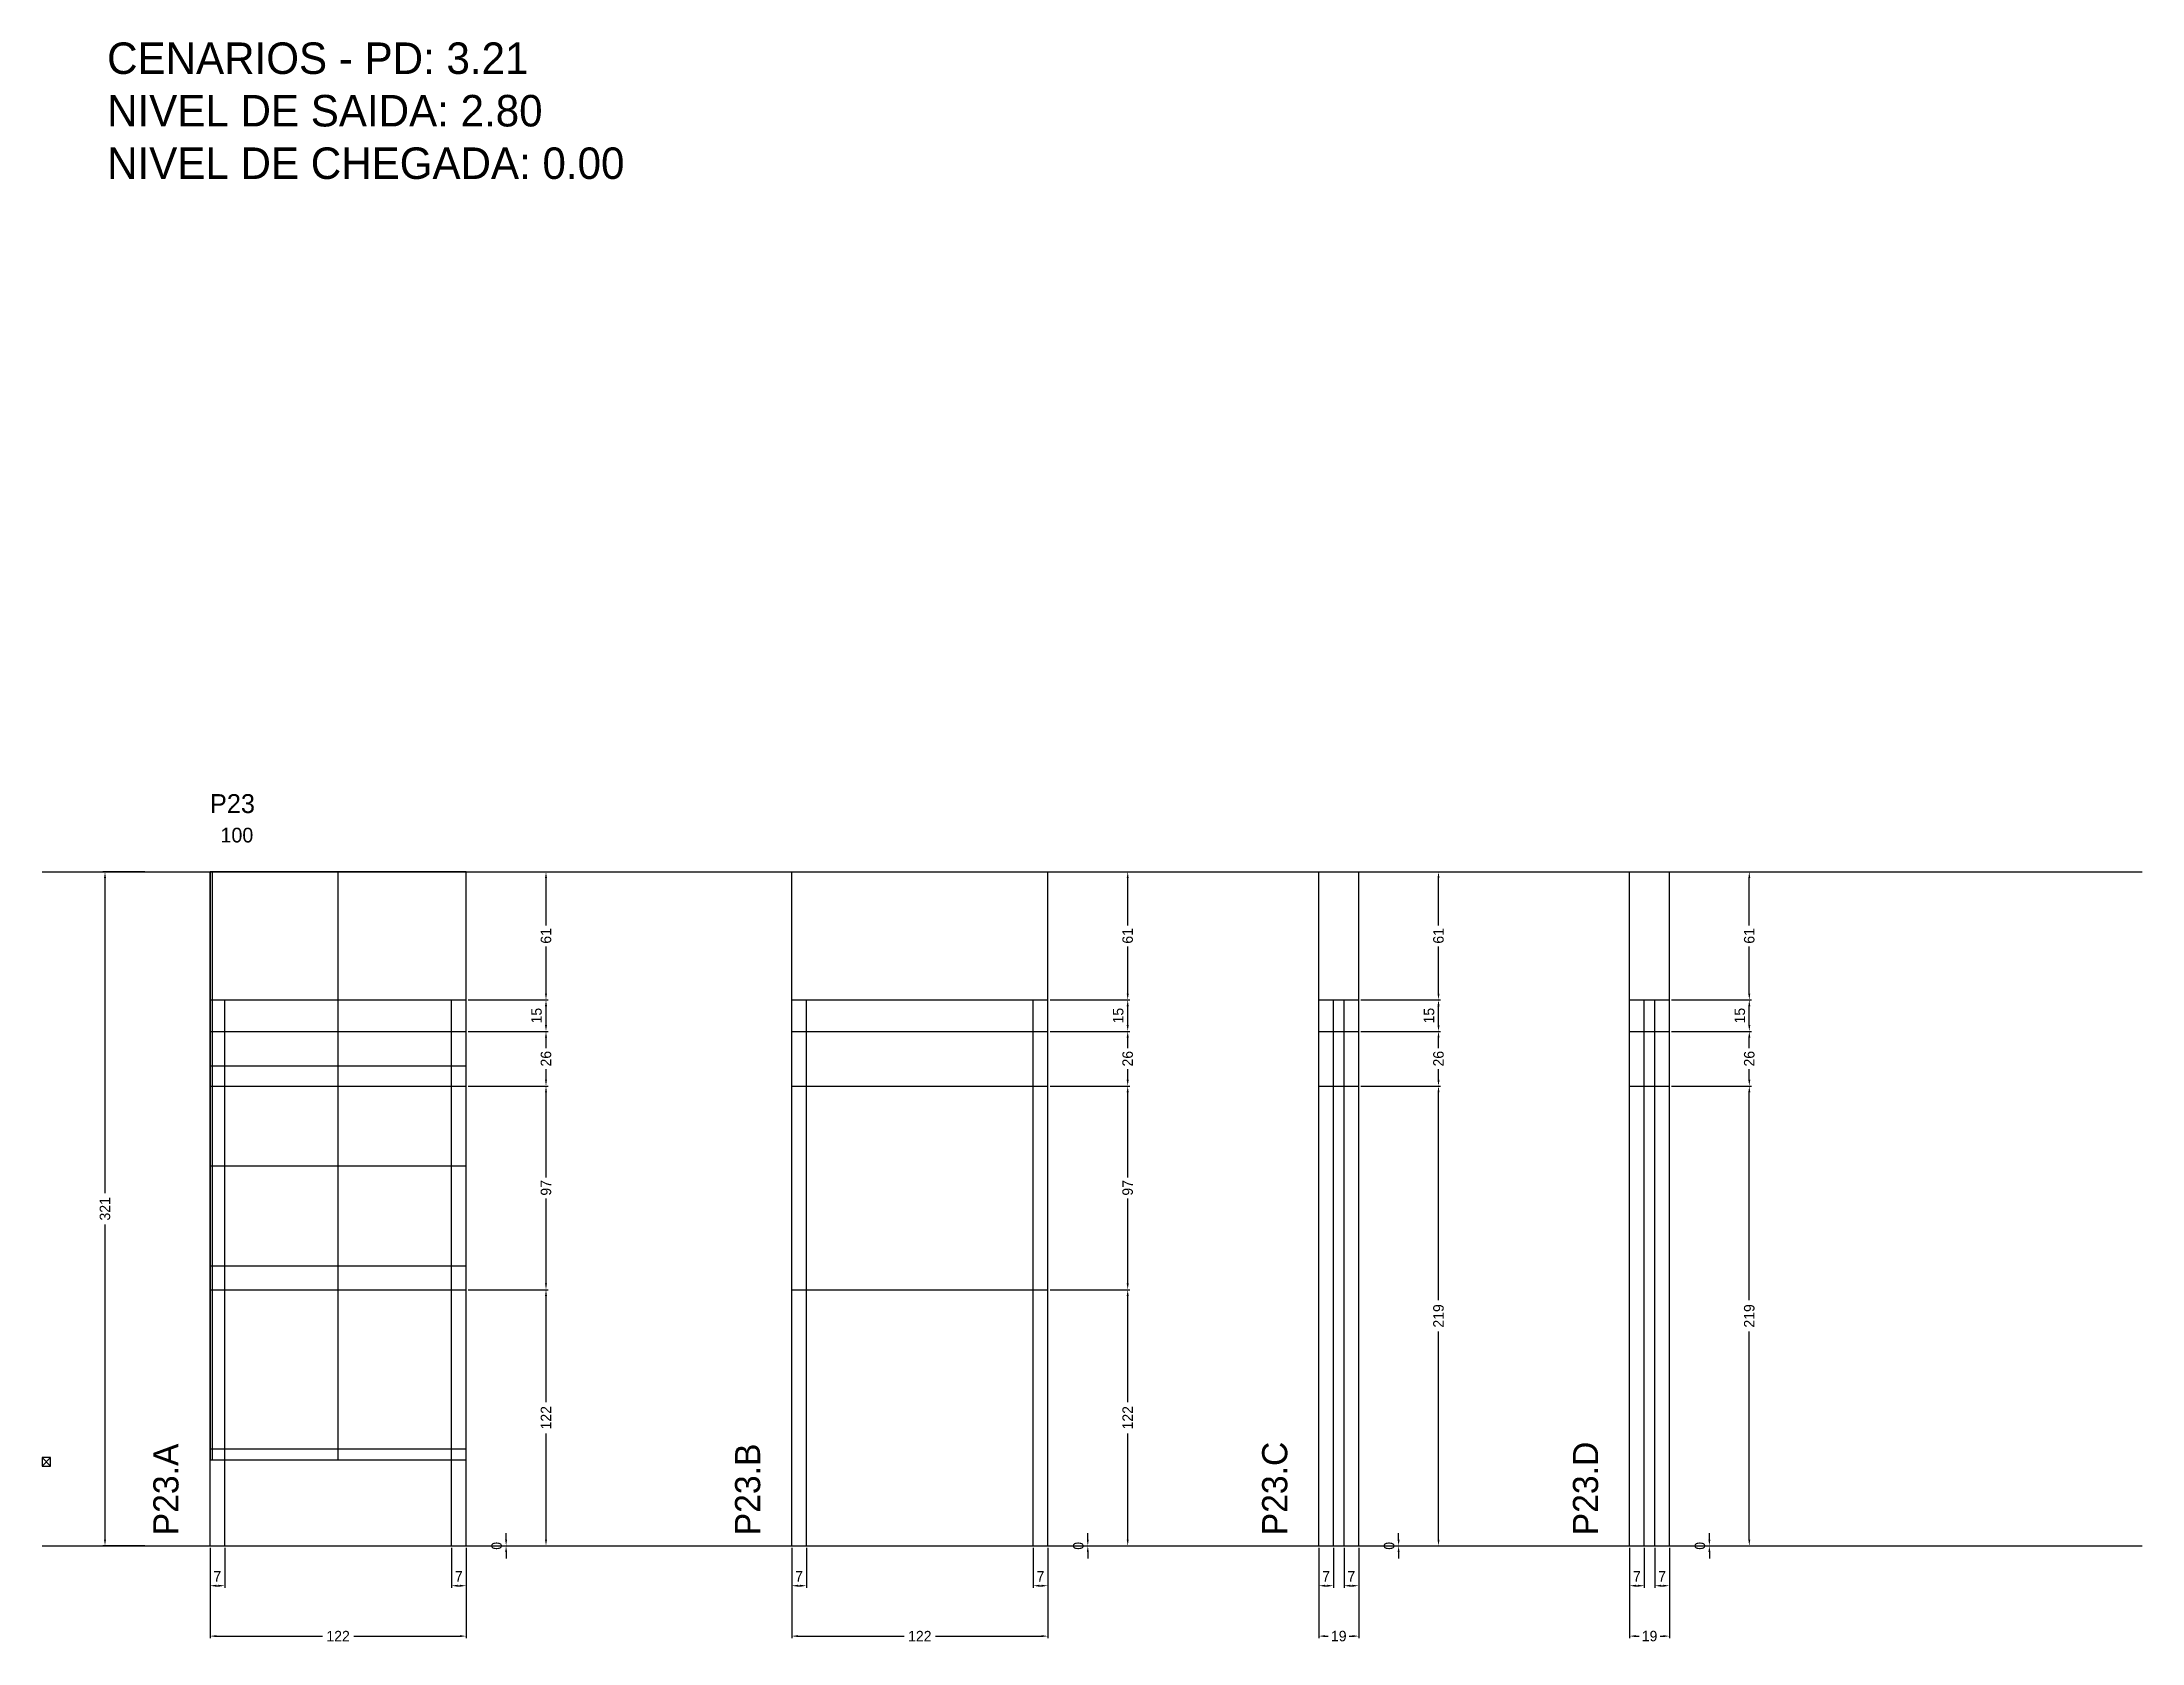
# Model space of a CAD drawing. Header units: centimetres. Extents: x -8500 to 4337, y -467 to 295.
# Drawn here: x -7000 to -6000, y -467 to 295 of the extents above; entities that cross this region are included whole.
import ezdxf

# ---------------------------------------------------------------- set-up
doc = ezdxf.new("R2010")
doc.units = ezdxf.units.CM
doc.linetypes.add('DASHED', pattern=[2, -2])
for name, color, linetype in [('CHAPA', 140, 'Continuous'), ('COTA', 241, 'Continuous'), ('Madeira', 30, 'Continuous'), ('MEIO_PONT', 160, 'Continuous'), ('NOMENCLATURA', 7, 'Continuous'), ('Nível', 160, 'Continuous'), ('Painéis', 200, 'Continuous'), ('Perfil Metálico', 150, 'Continuous'), ('SARR_2.2x7', 40, 'Continuous'), ('SARRAFO DE PRESSAO', 200, 'Continuous'), ('texto', 7, 'Continuous'), ('TEXTO_GERAL', 7, 'Continuous')]:
    doc.layers.add(name, color=color, linetype=linetype)
doc.dimstyles.new('PAINEL-NOVA', dxfattribs={"dimtxt": 5, "dimasz": 3, "dimexe": 1, "dimexo": 1, "dimgap": 1, "dimtad": 1, "dimcen": 2.5, "dimazin": 3, "dimtfac": 1, "dimtmove": 0, "dimatfit": 3})

msp = doc.modelspace()

# ---------------------------------------------------------------- texts
at = {"layer": 'NOMENCLATURA'}
for s, p in [('CENARIOS - PD: 3.21', (-6969, 280)), ('NIVEL DE SAIDA: 2.80', (-6969, 255)), ('NIVEL DE CHEGADA: 0.00', (-6969, 230))]:
    msp.add_text(s, height=15, dxfattribs=at).set_placement(p)
for s, p in [('P23.A', (-6935, -416)), ('P23.B', (-6658, -416)), ('P23.C', (-6407, -416)), ('P23.D', (-6259, -416))]:
    msp.add_text(s, height=12, rotation=90, dxfattribs=at).set_placement(p)
at = {"layer": 'texto'}
msp.add_text('100', height=7, dxfattribs=at).set_placement((-6915, -86))
at = {"layer": 'TEXTO_GERAL'}
msp.add_text('P23', height=9, dxfattribs=at).set_placement((-6920, -72))

# ---------------------------------------------------------------- blocks, each defined once
blk = doc.blocks.new('_CLOSEDFILLED')
at = {"color": 0, "linetype": 'BYBLOCK'}
blk.add_solid([(-1, 0.16), (0, 0), (-1, -0.16)], dxfattribs=at)
blk = doc.blocks.new('*D1')
for p, q in [((-6951, -100), (-6971, -100)), ((-6970, -253), (-6970, -103)), ((-6970, -418), (-6970, -268)), ((-6951, -421), (-6971, -421))]:
    blk.add_line(p, q)
at = {"layer": 'Defpoints'}
for p in [(-6950, -100), (-6970, -421), (-6950, -421)]:
    blk.add_point(p, dxfattribs=at)
at = {"layer": 'COTA', "xscale": 3, "yscale": 3}
for p, rotation in [((-6970, -100), 90), ((-6970, -421), 270)]:
    blk.add_blockref('_CLOSEDFILLED', p, dxfattribs=dict(at, rotation=rotation))
at = {"layer": 'COTA', "insert": (-6970, -260.5), "char_height": 5, "attachment_point": 5, "rotation": 90}
blk.add_mtext('321', dxfattribs=at)
blk = doc.blocks.new('MULDURA')
at = {"layer": 'Paineis'}
for p, q in [((0, 0), (4, 4)), ((4, 0), (0, 4))]:
    blk.add_line(p, q, dxfattribs=at)
blk.add_lwpolyline([(0, 0), (4, 0), (4, 4), (0, 4)], close=True, dxfattribs=at)
blk = doc.blocks.new('*D3')
at = {"color": 4}
for p, q in [((-6797, -299), (-6759, -299)), ((-6760, -352.5), (-6760, -302)), ((-6760, -418), (-6760, -367.5)), ((-6797, -421), (-6759, -421))]:
    blk.add_line(p, q, dxfattribs=at)
at = {"layer": 'Defpoints'}
for p in [(-6798, -299), (-6798, -421), (-6760, -421)]:
    blk.add_point(p, dxfattribs=at)
at = {"layer": 'COTA', "color": 4, "xscale": 3, "yscale": 3}
for p, rotation in [((-6760, -299), 90), ((-6760, -421), 270)]:
    blk.add_blockref('_CLOSEDFILLED', p, dxfattribs=dict(at, rotation=rotation))
at = {"layer": 'COTA', "color": 4, "insert": (-6760, -360), "char_height": 5, "attachment_point": 5, "rotation": 90}
blk.add_mtext('122', dxfattribs=at)
blk = doc.blocks.new('*D4')
at = {"color": 4}
for p, q in [((-6797, -202), (-6759, -202)), ((-6760, -245.5), (-6760, -205)), ((-6760, -296), (-6760, -255.5)), ((-6797, -299), (-6759, -299))]:
    blk.add_line(p, q, dxfattribs=at)
at = {"layer": 'Defpoints'}
for p in [(-6798, -202), (-6798, -299), (-6760, -299)]:
    blk.add_point(p, dxfattribs=at)
at = {"layer": 'COTA', "color": 4, "xscale": 3, "yscale": 3}
for p, rotation in [((-6760, -202), 90), ((-6760, -299), 270)]:
    blk.add_blockref('_CLOSEDFILLED', p, dxfattribs=dict(at, rotation=rotation))
at = {"layer": 'COTA', "color": 4, "insert": (-6760, -250.5), "char_height": 5, "attachment_point": 5, "rotation": 90}
blk.add_mtext('97', dxfattribs=at)
blk = doc.blocks.new('*D5')
at = {"color": 4}
for p, q in [((-6797, -176), (-6759, -176)), ((-6760, -184), (-6760, -179)), ((-6760, -199), (-6760, -194)), ((-6797, -202), (-6759, -202))]:
    blk.add_line(p, q, dxfattribs=at)
at = {"layer": 'Defpoints'}
for p in [(-6798, -176), (-6798, -202), (-6760, -202)]:
    blk.add_point(p, dxfattribs=at)
at = {"layer": 'COTA', "color": 4, "xscale": 3, "yscale": 3}
for p, rotation in [((-6760, -176), 90), ((-6760, -202), 270)]:
    blk.add_blockref('_CLOSEDFILLED', p, dxfattribs=dict(at, rotation=rotation))
at = {"layer": 'COTA', "color": 4, "insert": (-6760, -189), "char_height": 5, "attachment_point": 5, "rotation": 90}
blk.add_mtext('26', dxfattribs=at)
blk = doc.blocks.new('*D6')
at = {"color": 4}
for p, q in [((-6797, -161), (-6759, -161)), ((-6760, -173), (-6760, -164)), ((-6797, -176), (-6759, -176))]:
    blk.add_line(p, q, dxfattribs=at)
at = {"layer": 'Defpoints'}
for p in [(-6798, -161), (-6798, -176), (-6760, -176)]:
    blk.add_point(p, dxfattribs=at)
at = {"layer": 'COTA', "color": 4, "xscale": 3, "yscale": 3}
for p, rotation in [((-6760, -161), 90), ((-6760, -176), 270)]:
    blk.add_blockref('_CLOSEDFILLED', p, dxfattribs=dict(at, rotation=rotation))
at = {"layer": 'COTA', "color": 4, "insert": (-6764.5, -168.5), "char_height": 5, "attachment_point": 5, "rotation": 90}
blk.add_mtext('15', dxfattribs=at)
blk = doc.blocks.new('*D7')
at = {"color": 4}
for p, q in [((-6797, -100), (-6759, -100)), ((-6760, -125.5), (-6760, -103)), ((-6760, -158), (-6760, -135.5)), ((-6797, -161), (-6759, -161))]:
    blk.add_line(p, q, dxfattribs=at)
at = {"layer": 'Defpoints'}
for p in [(-6798, -100), (-6798, -161), (-6760, -161)]:
    blk.add_point(p, dxfattribs=at)
at = {"layer": 'COTA', "color": 4, "xscale": 3, "yscale": 3}
for p, rotation in [((-6760, -100), 90), ((-6760, -161), 270)]:
    blk.add_blockref('_CLOSEDFILLED', p, dxfattribs=dict(at, rotation=rotation))
at = {"layer": 'COTA', "color": 4, "insert": (-6760, -130.5), "char_height": 5, "attachment_point": 5, "rotation": 90}
blk.add_mtext('61', dxfattribs=at)
blk = doc.blocks.new('*D8')
at = {"color": 4}
for p, q in [((-6920, -422), (-6920, -441)), ((-6913, -422), (-6913, -441)), ((-6917, -440), (-6916, -440))]:
    blk.add_line(p, q, dxfattribs=at)
at = {"layer": 'Defpoints'}
for p in [(-6920, -421), (-6913, -421), (-6920, -440)]:
    blk.add_point(p, dxfattribs=at)
at = {"layer": 'COTA', "color": 4, "xscale": 3, "yscale": 3, "rotation": 180}
blk.add_blockref('_CLOSEDFILLED', (-6920, -440), dxfattribs=at)
at = {"layer": 'COTA', "color": 4, "xscale": 3, "yscale": 3}
blk.add_blockref('_CLOSEDFILLED', (-6913, -440), dxfattribs=at)
at = {"layer": 'COTA', "color": 4, "insert": (-6916.5, -435.5), "char_height": 5, "attachment_point": 5}
blk.add_mtext('7', dxfattribs=at)
blk = doc.blocks.new('*D9')
at = {"color": 4}
for p, q in [((-6805, -422), (-6805, -441)), ((-6798, -422), (-6798, -441)), ((-6802, -440), (-6801, -440))]:
    blk.add_line(p, q, dxfattribs=at)
at = {"layer": 'Defpoints'}
for p in [(-6805, -421), (-6798, -421), (-6805, -440)]:
    blk.add_point(p, dxfattribs=at)
at = {"layer": 'COTA', "color": 4, "xscale": 3, "yscale": 3, "rotation": 180}
blk.add_blockref('_CLOSEDFILLED', (-6805, -440), dxfattribs=at)
at = {"layer": 'COTA', "color": 4, "xscale": 3, "yscale": 3}
blk.add_blockref('_CLOSEDFILLED', (-6798, -440), dxfattribs=at)
at = {"layer": 'COTA', "color": 4, "insert": (-6801.5, -435.5), "char_height": 5, "attachment_point": 5}
blk.add_mtext('7', dxfattribs=at)
blk = doc.blocks.new('*D10')
at = {"color": 4}
for p, q in [((-6920, -422), (-6920, -465)), ((-6798, -422), (-6798, -465)), ((-6917, -464), (-6866.5, -464)), ((-6851.5, -464), (-6801, -464))]:
    blk.add_line(p, q, dxfattribs=at)
at = {"layer": 'Defpoints'}
for p in [(-6920, -421), (-6798, -421), (-6920, -464)]:
    blk.add_point(p, dxfattribs=at)
at = {"layer": 'COTA', "color": 4, "xscale": 3, "yscale": 3, "rotation": 180}
blk.add_blockref('_CLOSEDFILLED', (-6920, -464), dxfattribs=at)
at = {"layer": 'COTA', "color": 4, "xscale": 3, "yscale": 3}
blk.add_blockref('_CLOSEDFILLED', (-6798, -464), dxfattribs=at)
at = {"layer": 'COTA', "color": 4, "insert": (-6859, -464), "char_height": 5, "attachment_point": 5}
blk.add_mtext('122', dxfattribs=at)
blk = doc.blocks.new('*D12')
at = {"color": 4}
for p, q in [((-6520, -299), (-6482, -299)), ((-6483, -352.5), (-6483, -302)), ((-6483, -418), (-6483, -367.5)), ((-6520, -421), (-6482, -421))]:
    blk.add_line(p, q, dxfattribs=at)
at = {"layer": 'Defpoints'}
for p in [(-6521, -299), (-6521, -421), (-6483, -421)]:
    blk.add_point(p, dxfattribs=at)
at = {"layer": 'COTA', "color": 4, "xscale": 3, "yscale": 3}
for p, rotation in [((-6483, -299), 90), ((-6483, -421), 270)]:
    blk.add_blockref('_CLOSEDFILLED', p, dxfattribs=dict(at, rotation=rotation))
at = {"layer": 'COTA', "color": 4, "insert": (-6483, -360), "char_height": 5, "attachment_point": 5, "rotation": 90}
blk.add_mtext('122', dxfattribs=at)
blk = doc.blocks.new('*D13')
at = {"color": 4}
for p, q in [((-6520, -202), (-6482, -202)), ((-6483, -245.5), (-6483, -205)), ((-6483, -296), (-6483, -255.5)), ((-6520, -299), (-6482, -299))]:
    blk.add_line(p, q, dxfattribs=at)
at = {"layer": 'Defpoints'}
for p in [(-6521, -202), (-6521, -299), (-6483, -299)]:
    blk.add_point(p, dxfattribs=at)
at = {"layer": 'COTA', "color": 4, "xscale": 3, "yscale": 3}
for p, rotation in [((-6483, -202), 90), ((-6483, -299), 270)]:
    blk.add_blockref('_CLOSEDFILLED', p, dxfattribs=dict(at, rotation=rotation))
at = {"layer": 'COTA', "color": 4, "insert": (-6483, -250.5), "char_height": 5, "attachment_point": 5, "rotation": 90}
blk.add_mtext('97', dxfattribs=at)
blk = doc.blocks.new('*D14')
at = {"color": 4}
for p, q in [((-6520, -176), (-6482, -176)), ((-6483, -184), (-6483, -179)), ((-6483, -199), (-6483, -194)), ((-6520, -202), (-6482, -202))]:
    blk.add_line(p, q, dxfattribs=at)
at = {"layer": 'Defpoints'}
for p in [(-6521, -176), (-6521, -202), (-6483, -202)]:
    blk.add_point(p, dxfattribs=at)
at = {"layer": 'COTA', "color": 4, "xscale": 3, "yscale": 3}
for p, rotation in [((-6483, -176), 90), ((-6483, -202), 270)]:
    blk.add_blockref('_CLOSEDFILLED', p, dxfattribs=dict(at, rotation=rotation))
at = {"layer": 'COTA', "color": 4, "insert": (-6483, -189), "char_height": 5, "attachment_point": 5, "rotation": 90}
blk.add_mtext('26', dxfattribs=at)
blk = doc.blocks.new('*D15')
at = {"color": 4}
for p, q in [((-6520, -161), (-6482, -161)), ((-6483, -173), (-6483, -164)), ((-6520, -176), (-6482, -176))]:
    blk.add_line(p, q, dxfattribs=at)
at = {"layer": 'Defpoints'}
for p in [(-6521, -161), (-6521, -176), (-6483, -176)]:
    blk.add_point(p, dxfattribs=at)
at = {"layer": 'COTA', "color": 4, "xscale": 3, "yscale": 3}
for p, rotation in [((-6483, -161), 90), ((-6483, -176), 270)]:
    blk.add_blockref('_CLOSEDFILLED', p, dxfattribs=dict(at, rotation=rotation))
at = {"layer": 'COTA', "color": 4, "insert": (-6487.5, -168.5), "char_height": 5, "attachment_point": 5, "rotation": 90}
blk.add_mtext('15', dxfattribs=at)
blk = doc.blocks.new('*D16')
at = {"color": 4}
for p, q in [((-6520, -100), (-6482, -100)), ((-6483, -125.5), (-6483, -103)), ((-6483, -158), (-6483, -135.5)), ((-6520, -161), (-6482, -161))]:
    blk.add_line(p, q, dxfattribs=at)
at = {"layer": 'Defpoints'}
for p in [(-6521, -100), (-6521, -161), (-6483, -161)]:
    blk.add_point(p, dxfattribs=at)
at = {"layer": 'COTA', "color": 4, "xscale": 3, "yscale": 3}
for p, rotation in [((-6483, -100), 90), ((-6483, -161), 270)]:
    blk.add_blockref('_CLOSEDFILLED', p, dxfattribs=dict(at, rotation=rotation))
at = {"layer": 'COTA', "color": 4, "insert": (-6483, -130.5), "char_height": 5, "attachment_point": 5, "rotation": 90}
blk.add_mtext('61', dxfattribs=at)
blk = doc.blocks.new('*D17')
at = {"color": 4}
for p, q in [((-6643, -422), (-6643, -441)), ((-6636, -422), (-6636, -441)), ((-6640, -440), (-6639, -440))]:
    blk.add_line(p, q, dxfattribs=at)
at = {"layer": 'Defpoints'}
for p in [(-6643, -421), (-6636, -421), (-6643, -440)]:
    blk.add_point(p, dxfattribs=at)
at = {"layer": 'COTA', "color": 4, "xscale": 3, "yscale": 3, "rotation": 180}
blk.add_blockref('_CLOSEDFILLED', (-6643, -440), dxfattribs=at)
at = {"layer": 'COTA', "color": 4, "xscale": 3, "yscale": 3}
blk.add_blockref('_CLOSEDFILLED', (-6636, -440), dxfattribs=at)
at = {"layer": 'COTA', "color": 4, "insert": (-6639.5, -435.5), "char_height": 5, "attachment_point": 5}
blk.add_mtext('7', dxfattribs=at)
blk = doc.blocks.new('*D18')
at = {"color": 4}
for p, q in [((-6528, -422), (-6528, -441)), ((-6521, -422), (-6521, -441)), ((-6525, -440), (-6524, -440))]:
    blk.add_line(p, q, dxfattribs=at)
at = {"layer": 'Defpoints'}
for p in [(-6528, -421), (-6521, -421), (-6528, -440)]:
    blk.add_point(p, dxfattribs=at)
at = {"layer": 'COTA', "color": 4, "xscale": 3, "yscale": 3, "rotation": 180}
blk.add_blockref('_CLOSEDFILLED', (-6528, -440), dxfattribs=at)
at = {"layer": 'COTA', "color": 4, "xscale": 3, "yscale": 3}
blk.add_blockref('_CLOSEDFILLED', (-6521, -440), dxfattribs=at)
at = {"layer": 'COTA', "color": 4, "insert": (-6524.5, -435.5), "char_height": 5, "attachment_point": 5}
blk.add_mtext('7', dxfattribs=at)
blk = doc.blocks.new('*D19')
at = {"color": 4}
for p, q in [((-6643, -422), (-6643, -465)), ((-6521, -422), (-6521, -465)), ((-6640, -464), (-6589.5, -464)), ((-6574.5, -464), (-6524, -464))]:
    blk.add_line(p, q, dxfattribs=at)
at = {"layer": 'Defpoints'}
for p in [(-6643, -421), (-6521, -421), (-6643, -464)]:
    blk.add_point(p, dxfattribs=at)
at = {"layer": 'COTA', "color": 4, "xscale": 3, "yscale": 3, "rotation": 180}
blk.add_blockref('_CLOSEDFILLED', (-6643, -464), dxfattribs=at)
at = {"layer": 'COTA', "color": 4, "xscale": 3, "yscale": 3}
blk.add_blockref('_CLOSEDFILLED', (-6521, -464), dxfattribs=at)
at = {"layer": 'COTA', "color": 4, "insert": (-6582, -464), "char_height": 5, "attachment_point": 5}
blk.add_mtext('122', dxfattribs=at)
blk = doc.blocks.new('*D21')
at = {"color": 4}
for p, q in [((-6372, -202), (-6334, -202)), ((-6335, -304), (-6335, -205)), ((-6335, -418), (-6335, -319)), ((-6372, -421), (-6334, -421))]:
    blk.add_line(p, q, dxfattribs=at)
at = {"layer": 'Defpoints'}
for p in [(-6373, -202), (-6373, -421), (-6335, -421)]:
    blk.add_point(p, dxfattribs=at)
at = {"layer": 'COTA', "color": 4, "xscale": 3, "yscale": 3}
for p, rotation in [((-6335, -202), 90), ((-6335, -421), 270)]:
    blk.add_blockref('_CLOSEDFILLED', p, dxfattribs=dict(at, rotation=rotation))
at = {"layer": 'COTA', "color": 4, "insert": (-6335, -311.5), "char_height": 5, "attachment_point": 5, "rotation": 90}
blk.add_mtext('219', dxfattribs=at)
blk = doc.blocks.new('*D22')
at = {"color": 4}
for p, q in [((-6372, -176), (-6334, -176)), ((-6335, -184), (-6335, -179)), ((-6335, -199), (-6335, -194)), ((-6372, -202), (-6334, -202))]:
    blk.add_line(p, q, dxfattribs=at)
at = {"layer": 'Defpoints'}
for p in [(-6373, -176), (-6373, -202), (-6335, -202)]:
    blk.add_point(p, dxfattribs=at)
at = {"layer": 'COTA', "color": 4, "xscale": 3, "yscale": 3}
for p, rotation in [((-6335, -176), 90), ((-6335, -202), 270)]:
    blk.add_blockref('_CLOSEDFILLED', p, dxfattribs=dict(at, rotation=rotation))
at = {"layer": 'COTA', "color": 4, "insert": (-6335, -189), "char_height": 5, "attachment_point": 5, "rotation": 90}
blk.add_mtext('26', dxfattribs=at)
blk = doc.blocks.new('*D23')
at = {"color": 4}
for p, q in [((-6372, -161), (-6334, -161)), ((-6335, -173), (-6335, -164)), ((-6372, -176), (-6334, -176))]:
    blk.add_line(p, q, dxfattribs=at)
at = {"layer": 'Defpoints'}
for p in [(-6373, -161), (-6373, -176), (-6335, -176)]:
    blk.add_point(p, dxfattribs=at)
at = {"layer": 'COTA', "color": 4, "xscale": 3, "yscale": 3}
for p, rotation in [((-6335, -161), 90), ((-6335, -176), 270)]:
    blk.add_blockref('_CLOSEDFILLED', p, dxfattribs=dict(at, rotation=rotation))
at = {"layer": 'COTA', "color": 4, "insert": (-6339.5, -168.5), "char_height": 5, "attachment_point": 5, "rotation": 90}
blk.add_mtext('15', dxfattribs=at)
blk = doc.blocks.new('*D24')
at = {"color": 4}
for p, q in [((-6372, -100), (-6334, -100)), ((-6335, -125.5), (-6335, -103)), ((-6335, -158), (-6335, -135.5)), ((-6372, -161), (-6334, -161))]:
    blk.add_line(p, q, dxfattribs=at)
at = {"layer": 'Defpoints'}
for p in [(-6373, -100), (-6373, -161), (-6335, -161)]:
    blk.add_point(p, dxfattribs=at)
at = {"layer": 'COTA', "color": 4, "xscale": 3, "yscale": 3}
for p, rotation in [((-6335, -100), 90), ((-6335, -161), 270)]:
    blk.add_blockref('_CLOSEDFILLED', p, dxfattribs=dict(at, rotation=rotation))
at = {"layer": 'COTA', "color": 4, "insert": (-6335, -130.5), "char_height": 5, "attachment_point": 5, "rotation": 90}
blk.add_mtext('61', dxfattribs=at)
blk = doc.blocks.new('*D25')
at = {"color": 4}
for p, q in [((-6392, -422), (-6392, -441)), ((-6385, -422), (-6385, -441)), ((-6389, -440), (-6388, -440))]:
    blk.add_line(p, q, dxfattribs=at)
at = {"layer": 'Defpoints'}
for p in [(-6392, -421), (-6385, -421), (-6392, -440)]:
    blk.add_point(p, dxfattribs=at)
at = {"layer": 'COTA', "color": 4, "xscale": 3, "yscale": 3, "rotation": 180}
blk.add_blockref('_CLOSEDFILLED', (-6392, -440), dxfattribs=at)
at = {"layer": 'COTA', "color": 4, "xscale": 3, "yscale": 3}
blk.add_blockref('_CLOSEDFILLED', (-6385, -440), dxfattribs=at)
at = {"layer": 'COTA', "color": 4, "insert": (-6388.5, -435.5), "char_height": 5, "attachment_point": 5}
blk.add_mtext('7', dxfattribs=at)
blk = doc.blocks.new('*D26')
at = {"color": 4}
for p, q in [((-6380, -422), (-6380, -441)), ((-6373, -422), (-6373, -441)), ((-6377, -440), (-6376, -440))]:
    blk.add_line(p, q, dxfattribs=at)
at = {"layer": 'Defpoints'}
for p in [(-6380, -421), (-6373, -421), (-6380, -440)]:
    blk.add_point(p, dxfattribs=at)
at = {"layer": 'COTA', "color": 4, "xscale": 3, "yscale": 3, "rotation": 180}
blk.add_blockref('_CLOSEDFILLED', (-6380, -440), dxfattribs=at)
at = {"layer": 'COTA', "color": 4, "xscale": 3, "yscale": 3}
blk.add_blockref('_CLOSEDFILLED', (-6373, -440), dxfattribs=at)
at = {"layer": 'COTA', "color": 4, "insert": (-6376.5, -435.5), "char_height": 5, "attachment_point": 5}
blk.add_mtext('7', dxfattribs=at)
blk = doc.blocks.new('*D27')
at = {"color": 4}
for p, q in [((-6392, -422), (-6392, -465)), ((-6373, -422), (-6373, -465)), ((-6389, -464), (-6387.5, -464)), ((-6377.5, -464), (-6376, -464))]:
    blk.add_line(p, q, dxfattribs=at)
at = {"layer": 'Defpoints'}
for p in [(-6392, -421), (-6373, -421), (-6392, -464)]:
    blk.add_point(p, dxfattribs=at)
at = {"layer": 'COTA', "color": 4, "xscale": 3, "yscale": 3, "rotation": 180}
blk.add_blockref('_CLOSEDFILLED', (-6392, -464), dxfattribs=at)
at = {"layer": 'COTA', "color": 4, "xscale": 3, "yscale": 3}
blk.add_blockref('_CLOSEDFILLED', (-6373, -464), dxfattribs=at)
at = {"layer": 'COTA', "color": 4, "insert": (-6382.5, -464), "char_height": 5, "attachment_point": 5}
blk.add_mtext('19', dxfattribs=at)
blk = doc.blocks.new('*D29')
at = {"color": 4}
for p, q in [((-6224, -202), (-6186, -202)), ((-6187, -304), (-6187, -205)), ((-6187, -418), (-6187, -319)), ((-6224, -421), (-6186, -421))]:
    blk.add_line(p, q, dxfattribs=at)
at = {"layer": 'Defpoints'}
for p in [(-6225, -202), (-6225, -421), (-6187, -421)]:
    blk.add_point(p, dxfattribs=at)
at = {"layer": 'COTA', "color": 4, "xscale": 3, "yscale": 3}
for p, rotation in [((-6187, -202), 90), ((-6187, -421), 270)]:
    blk.add_blockref('_CLOSEDFILLED', p, dxfattribs=dict(at, rotation=rotation))
at = {"layer": 'COTA', "color": 4, "insert": (-6187, -311.5), "char_height": 5, "attachment_point": 5, "rotation": 90}
blk.add_mtext('219', dxfattribs=at)
blk = doc.blocks.new('*D30')
at = {"color": 4}
for p, q in [((-6224, -176), (-6186, -176)), ((-6187, -184), (-6187, -179)), ((-6187, -199), (-6187, -194)), ((-6224, -202), (-6186, -202))]:
    blk.add_line(p, q, dxfattribs=at)
at = {"layer": 'Defpoints'}
for p in [(-6225, -176), (-6225, -202), (-6187, -202)]:
    blk.add_point(p, dxfattribs=at)
at = {"layer": 'COTA', "color": 4, "xscale": 3, "yscale": 3}
for p, rotation in [((-6187, -176), 90), ((-6187, -202), 270)]:
    blk.add_blockref('_CLOSEDFILLED', p, dxfattribs=dict(at, rotation=rotation))
at = {"layer": 'COTA', "color": 4, "insert": (-6187, -189), "char_height": 5, "attachment_point": 5, "rotation": 90}
blk.add_mtext('26', dxfattribs=at)
blk = doc.blocks.new('*D31')
at = {"color": 4}
for p, q in [((-6224, -161), (-6186, -161)), ((-6187, -173), (-6187, -164)), ((-6224, -176), (-6186, -176))]:
    blk.add_line(p, q, dxfattribs=at)
at = {"layer": 'Defpoints'}
for p in [(-6225, -161), (-6225, -176), (-6187, -176)]:
    blk.add_point(p, dxfattribs=at)
at = {"layer": 'COTA', "color": 4, "xscale": 3, "yscale": 3}
for p, rotation in [((-6187, -161), 90), ((-6187, -176), 270)]:
    blk.add_blockref('_CLOSEDFILLED', p, dxfattribs=dict(at, rotation=rotation))
at = {"layer": 'COTA', "color": 4, "insert": (-6191.5, -168.5), "char_height": 5, "attachment_point": 5, "rotation": 90}
blk.add_mtext('15', dxfattribs=at)
blk = doc.blocks.new('*D32')
at = {"color": 4}
for p, q in [((-6224, -100), (-6186, -100)), ((-6187, -125.5), (-6187, -103)), ((-6187, -158), (-6187, -135.5)), ((-6224, -161), (-6186, -161))]:
    blk.add_line(p, q, dxfattribs=at)
at = {"layer": 'Defpoints'}
for p in [(-6225, -100), (-6225, -161), (-6187, -161)]:
    blk.add_point(p, dxfattribs=at)
at = {"layer": 'COTA', "color": 4, "xscale": 3, "yscale": 3}
for p, rotation in [((-6187, -100), 90), ((-6187, -161), 270)]:
    blk.add_blockref('_CLOSEDFILLED', p, dxfattribs=dict(at, rotation=rotation))
at = {"layer": 'COTA', "color": 4, "insert": (-6187, -130.5), "char_height": 5, "attachment_point": 5, "rotation": 90}
blk.add_mtext('61', dxfattribs=at)
blk = doc.blocks.new('*D33')
at = {"color": 4}
for p, q in [((-6244, -422), (-6244, -441)), ((-6237, -422), (-6237, -441)), ((-6241, -440), (-6240, -440))]:
    blk.add_line(p, q, dxfattribs=at)
at = {"layer": 'Defpoints'}
for p in [(-6244, -421), (-6237, -421), (-6244, -440)]:
    blk.add_point(p, dxfattribs=at)
at = {"layer": 'COTA', "color": 4, "xscale": 3, "yscale": 3, "rotation": 180}
blk.add_blockref('_CLOSEDFILLED', (-6244, -440), dxfattribs=at)
at = {"layer": 'COTA', "color": 4, "xscale": 3, "yscale": 3}
blk.add_blockref('_CLOSEDFILLED', (-6237, -440), dxfattribs=at)
at = {"layer": 'COTA', "color": 4, "insert": (-6240.5, -435.5), "char_height": 5, "attachment_point": 5}
blk.add_mtext('7', dxfattribs=at)
blk = doc.blocks.new('*D34')
at = {"color": 4}
for p, q in [((-6232, -422), (-6232, -441)), ((-6225, -422), (-6225, -441)), ((-6229, -440), (-6228, -440))]:
    blk.add_line(p, q, dxfattribs=at)
at = {"layer": 'Defpoints'}
for p in [(-6232, -421), (-6225, -421), (-6232, -440)]:
    blk.add_point(p, dxfattribs=at)
at = {"layer": 'COTA', "color": 4, "xscale": 3, "yscale": 3, "rotation": 180}
blk.add_blockref('_CLOSEDFILLED', (-6232, -440), dxfattribs=at)
at = {"layer": 'COTA', "color": 4, "xscale": 3, "yscale": 3}
blk.add_blockref('_CLOSEDFILLED', (-6225, -440), dxfattribs=at)
at = {"layer": 'COTA', "color": 4, "insert": (-6228.5, -435.5), "char_height": 5, "attachment_point": 5}
blk.add_mtext('7', dxfattribs=at)
blk = doc.blocks.new('*D35')
at = {"color": 4}
for p, q in [((-6244, -422), (-6244, -465)), ((-6225, -422), (-6225, -465)), ((-6241, -464), (-6239.5, -464)), ((-6229.5, -464), (-6228, -464))]:
    blk.add_line(p, q, dxfattribs=at)
at = {"layer": 'Defpoints'}
for p in [(-6244, -421), (-6225, -421), (-6244, -464)]:
    blk.add_point(p, dxfattribs=at)
at = {"layer": 'COTA', "color": 4, "xscale": 3, "yscale": 3, "rotation": 180}
blk.add_blockref('_CLOSEDFILLED', (-6244, -464), dxfattribs=at)
at = {"layer": 'COTA', "color": 4, "xscale": 3, "yscale": 3}
blk.add_blockref('_CLOSEDFILLED', (-6225, -464), dxfattribs=at)
at = {"layer": 'COTA', "color": 4, "insert": (-6234.5, -464), "char_height": 5, "attachment_point": 5}
blk.add_mtext('19', dxfattribs=at)

# ---------------------------------------------------------------- dimensions: what is measured, and where the dimension line sits
at = {"layer": 'COTA'}
dim = msp.add_linear_dim(base=(-6970, -421), p1=(-6950, -421), p2=(-6950, -100), angle=90, dimstyle='PAINEL-NOVA', dxfattribs=at)
dim.commit()
dim.dimension.update_dxf_attribs({"geometry": '*D1', "text_midpoint": (-6970, -260.5)})
at = {"layer": 'COTA', "color": 4}
for base, p1, p2, picture, middle in [((-6760, -161), (-6798, -161), (-6798, -100), '*D7', (-6760, -130.5)), ((-6483, -161), (-6521, -161), (-6521, -100), '*D16', (-6483, -130.5)), ((-6335, -161), (-6373, -161), (-6373, -100), '*D24', (-6335, -130.5)), ((-6187, -161), (-6225, -161), (-6225, -100), '*D32', (-6187, -130.5)), ((-6760, -176), (-6798, -176), (-6798, -161), '*D6', (-6764.5, -168.5)), ((-6483, -176), (-6521, -176), (-6521, -161), '*D15', (-6487.5, -168.5)), ((-6335, -176), (-6373, -176), (-6373, -161), '*D23', (-6339.5, -168.5)), ((-6187, -176), (-6225, -176), (-6225, -161), '*D31', (-6191.5, -168.5)), ((-6760, -202), (-6798, -202), (-6798, -176), '*D5', (-6760, -189)), ((-6483, -202), (-6521, -202), (-6521, -176), '*D14', (-6483, -189)), ((-6335, -202), (-6373, -202), (-6373, -176), '*D22', (-6335, -189)), ((-6187, -202), (-6225, -202), (-6225, -176), '*D30', (-6187, -189)), ((-6760, -299), (-6798, -299), (-6798, -202), '*D4', (-6760, -250.5)), ((-6483, -299), (-6521, -299), (-6521, -202), '*D13', (-6483, -250.5)), ((-6335, -421), (-6373, -421), (-6373, -202), '*D21', (-6335, -311.5)), ((-6187, -421), (-6225, -421), (-6225, -202), '*D29', (-6187, -311.5)), ((-6760, -421), (-6798, -421), (-6798, -299), '*D3', (-6760, -360)), ((-6483, -421), (-6521, -421), (-6521, -299), '*D12', (-6483, -360))]:
    dim = msp.add_linear_dim(base=base, p1=p1, p2=p2, angle=90, dimstyle='PAINEL-NOVA', dxfattribs=at)
    dim.commit()
    dim.dimension.update_dxf_attribs({"geometry": picture, "text_midpoint": middle})
for base, p1, p2 in [((-6779, -421), (-6798, -421), (-6798, -421)), ((-6502, -421), (-6521, -421), (-6521, -421)), ((-6354, -421), (-6373, -421), (-6373, -421)), ((-6206, -421), (-6225, -421), (-6225, -421))]:
    msp.add_linear_dim(base=base, p1=p1, p2=p2, angle=90, dimstyle='PAINEL-NOVA', dxfattribs=at).render()
for base, p1, p2, picture, middle in [((-6920, -440), (-6920, -421), (-6913, -421), '*D8', (-6916.5, -435.5)), ((-6920, -464), (-6920, -421), (-6798, -421), '*D10', (-6859, -464)), ((-6805, -440), (-6805, -421), (-6798, -421), '*D9', (-6801.5, -435.5)), ((-6643, -440), (-6643, -421), (-6636, -421), '*D17', (-6639.5, -435.5)), ((-6643, -464), (-6643, -421), (-6521, -421), '*D19', (-6582, -464)), ((-6528, -440), (-6528, -421), (-6521, -421), '*D18', (-6524.5, -435.5)), ((-6392, -440), (-6392, -421), (-6385, -421), '*D25', (-6388.5, -435.5)), ((-6392, -464), (-6392, -421), (-6373, -421), '*D27', (-6382.5, -464)), ((-6380, -440), (-6380, -421), (-6373, -421), '*D26', (-6376.5, -435.5)), ((-6244, -440), (-6244, -421), (-6237, -421), '*D33', (-6240.5, -435.5)), ((-6244, -464), (-6244, -421), (-6225, -421), '*D35', (-6234.5, -464)), ((-6232, -440), (-6232, -421), (-6225, -421), '*D34', (-6228.5, -435.5))]:
    dim = msp.add_linear_dim(base=base, p1=p1, p2=p2, dimstyle='PAINEL-NOVA', dxfattribs=at)
    dim.commit()
    dim.dimension.update_dxf_attribs({"geometry": picture, "text_midpoint": middle})

# ---------------------------------------------------------------- linework, layer by layer
at = {"layer": 'CHAPA'}
msp.add_lwpolyline([(-6920, -380), (-6918.8, -380), (-6918.8, -100), (-6920, -100)], close=True, dxfattribs=at)
at = {"layer": 'COTA'}
for p, q in [((-6920, -161), (-6920, -100)), ((-6920, -100), (-6798, -100)), ((-6798, -161), (-6798, -100)), ((-6643, -161), (-6643, -100)), ((-6643, -100), (-6521, -100)), ((-6521, -161), (-6521, -100)), ((-6392, -161), (-6392, -100)), ((-6392, -100), (-6373, -100)), ((-6373, -161), (-6373, -100)), ((-6244, -161), (-6244, -100)), ((-6244, -100), (-6225, -100)), ((-6225, -161), (-6225, -100))]:
    msp.add_line(p, q, dxfattribs=at)
at = {"layer": 'Madeira'}
for points in [[(-6920, -192.4), (-6798, -192.4)], [(-6920, -287.6), (-6798, -287.6)]]:
    msp.add_lwpolyline(points, dxfattribs=at)
at = {"layer": 'MEIO_PONT'}
msp.add_lwpolyline([(-6920, -240), (-6798, -240)], dxfattribs=at)
at = {"layer": 'Nível', "linetype": 'DASHED'}
for points in [[(-7000, -100), (-6000, -100)], [(-7000, -421), (-6000, -421)]]:
    msp.add_lwpolyline(points, dxfattribs=at)
at = {"layer": 'Painéis'}
for p, q in [((-6920, -161), (-6798, -161)), ((-6920, -421), (-6920, -161)), ((-6798, -421), (-6798, -161)), ((-6643, -161), (-6521, -161)), ((-6643, -421), (-6643, -161)), ((-6521, -421), (-6521, -161)), ((-6392, -161), (-6373, -161)), ((-6392, -421), (-6392, -161)), ((-6373, -421), (-6373, -161)), ((-6244, -161), (-6225, -161)), ((-6244, -421), (-6244, -161)), ((-6225, -421), (-6225, -161)), ((-6920, -176), (-6798, -176)), ((-6643, -176), (-6521, -176)), ((-6392, -176), (-6373, -176)), ((-6244, -176), (-6225, -176)), ((-6920, -202), (-6798, -202)), ((-6643, -202), (-6521, -202)), ((-6392, -202), (-6373, -202)), ((-6244, -202), (-6225, -202)), ((-6920, -299), (-6798, -299)), ((-6643, -299), (-6521, -299)), ((-6920, -421), (-6798, -421)), ((-6643, -421), (-6521, -421)), ((-6392, -421), (-6373, -421)), ((-6244, -421), (-6225, -421))]:
    msp.add_line(p, q, dxfattribs=at)
msp.add_lwpolyline([(-6920, -380), (-6798, -380), (-6798, -100), (-6920, -100)], close=True, dxfattribs=at)
at = {"layer": 'Perfil Metálico'}
msp.add_line((-6859, -380), (-6859, -100), dxfattribs=at)
at = {"layer": 'SARR_2.2x7'}
for points in [[(-6913, -299), (-6913, -161)], [(-6805, -299), (-6805, -161)], [(-6636, -299), (-6636, -161)], [(-6528, -299), (-6528, -161)], [(-6385, -421), (-6385, -161)], [(-6380, -421), (-6380, -161)], [(-6237, -421), (-6237, -161)], [(-6232, -421), (-6232, -161)], [(-6913, -421), (-6913, -299)], [(-6805, -421), (-6805, -299)], [(-6636, -421), (-6636, -299)], [(-6528, -421), (-6528, -299)]]:
    msp.add_lwpolyline(points, dxfattribs=at)
at = {"layer": 'SARRAFO DE PRESSAO'}
msp.add_lwpolyline([(-6920, -380), (-6798, -380), (-6798, -375), (-6920, -375)], close=True, dxfattribs=at)

# ---------------------------------------------------------------- block references
at = {"layer": 'COTA'}
msp.add_blockref('MULDURA', (-7000, -383), dxfattribs=at)

msp.set_redraw_order([(e.dxf.handle, doc.entitydb.next_handle()) for e in msp.query("TEXT MTEXT ATTDEF DIMENSION ARC_DIMENSION")])  # texts and dimensions are drawn at this point

doc.saveas('drawing.dxf')
